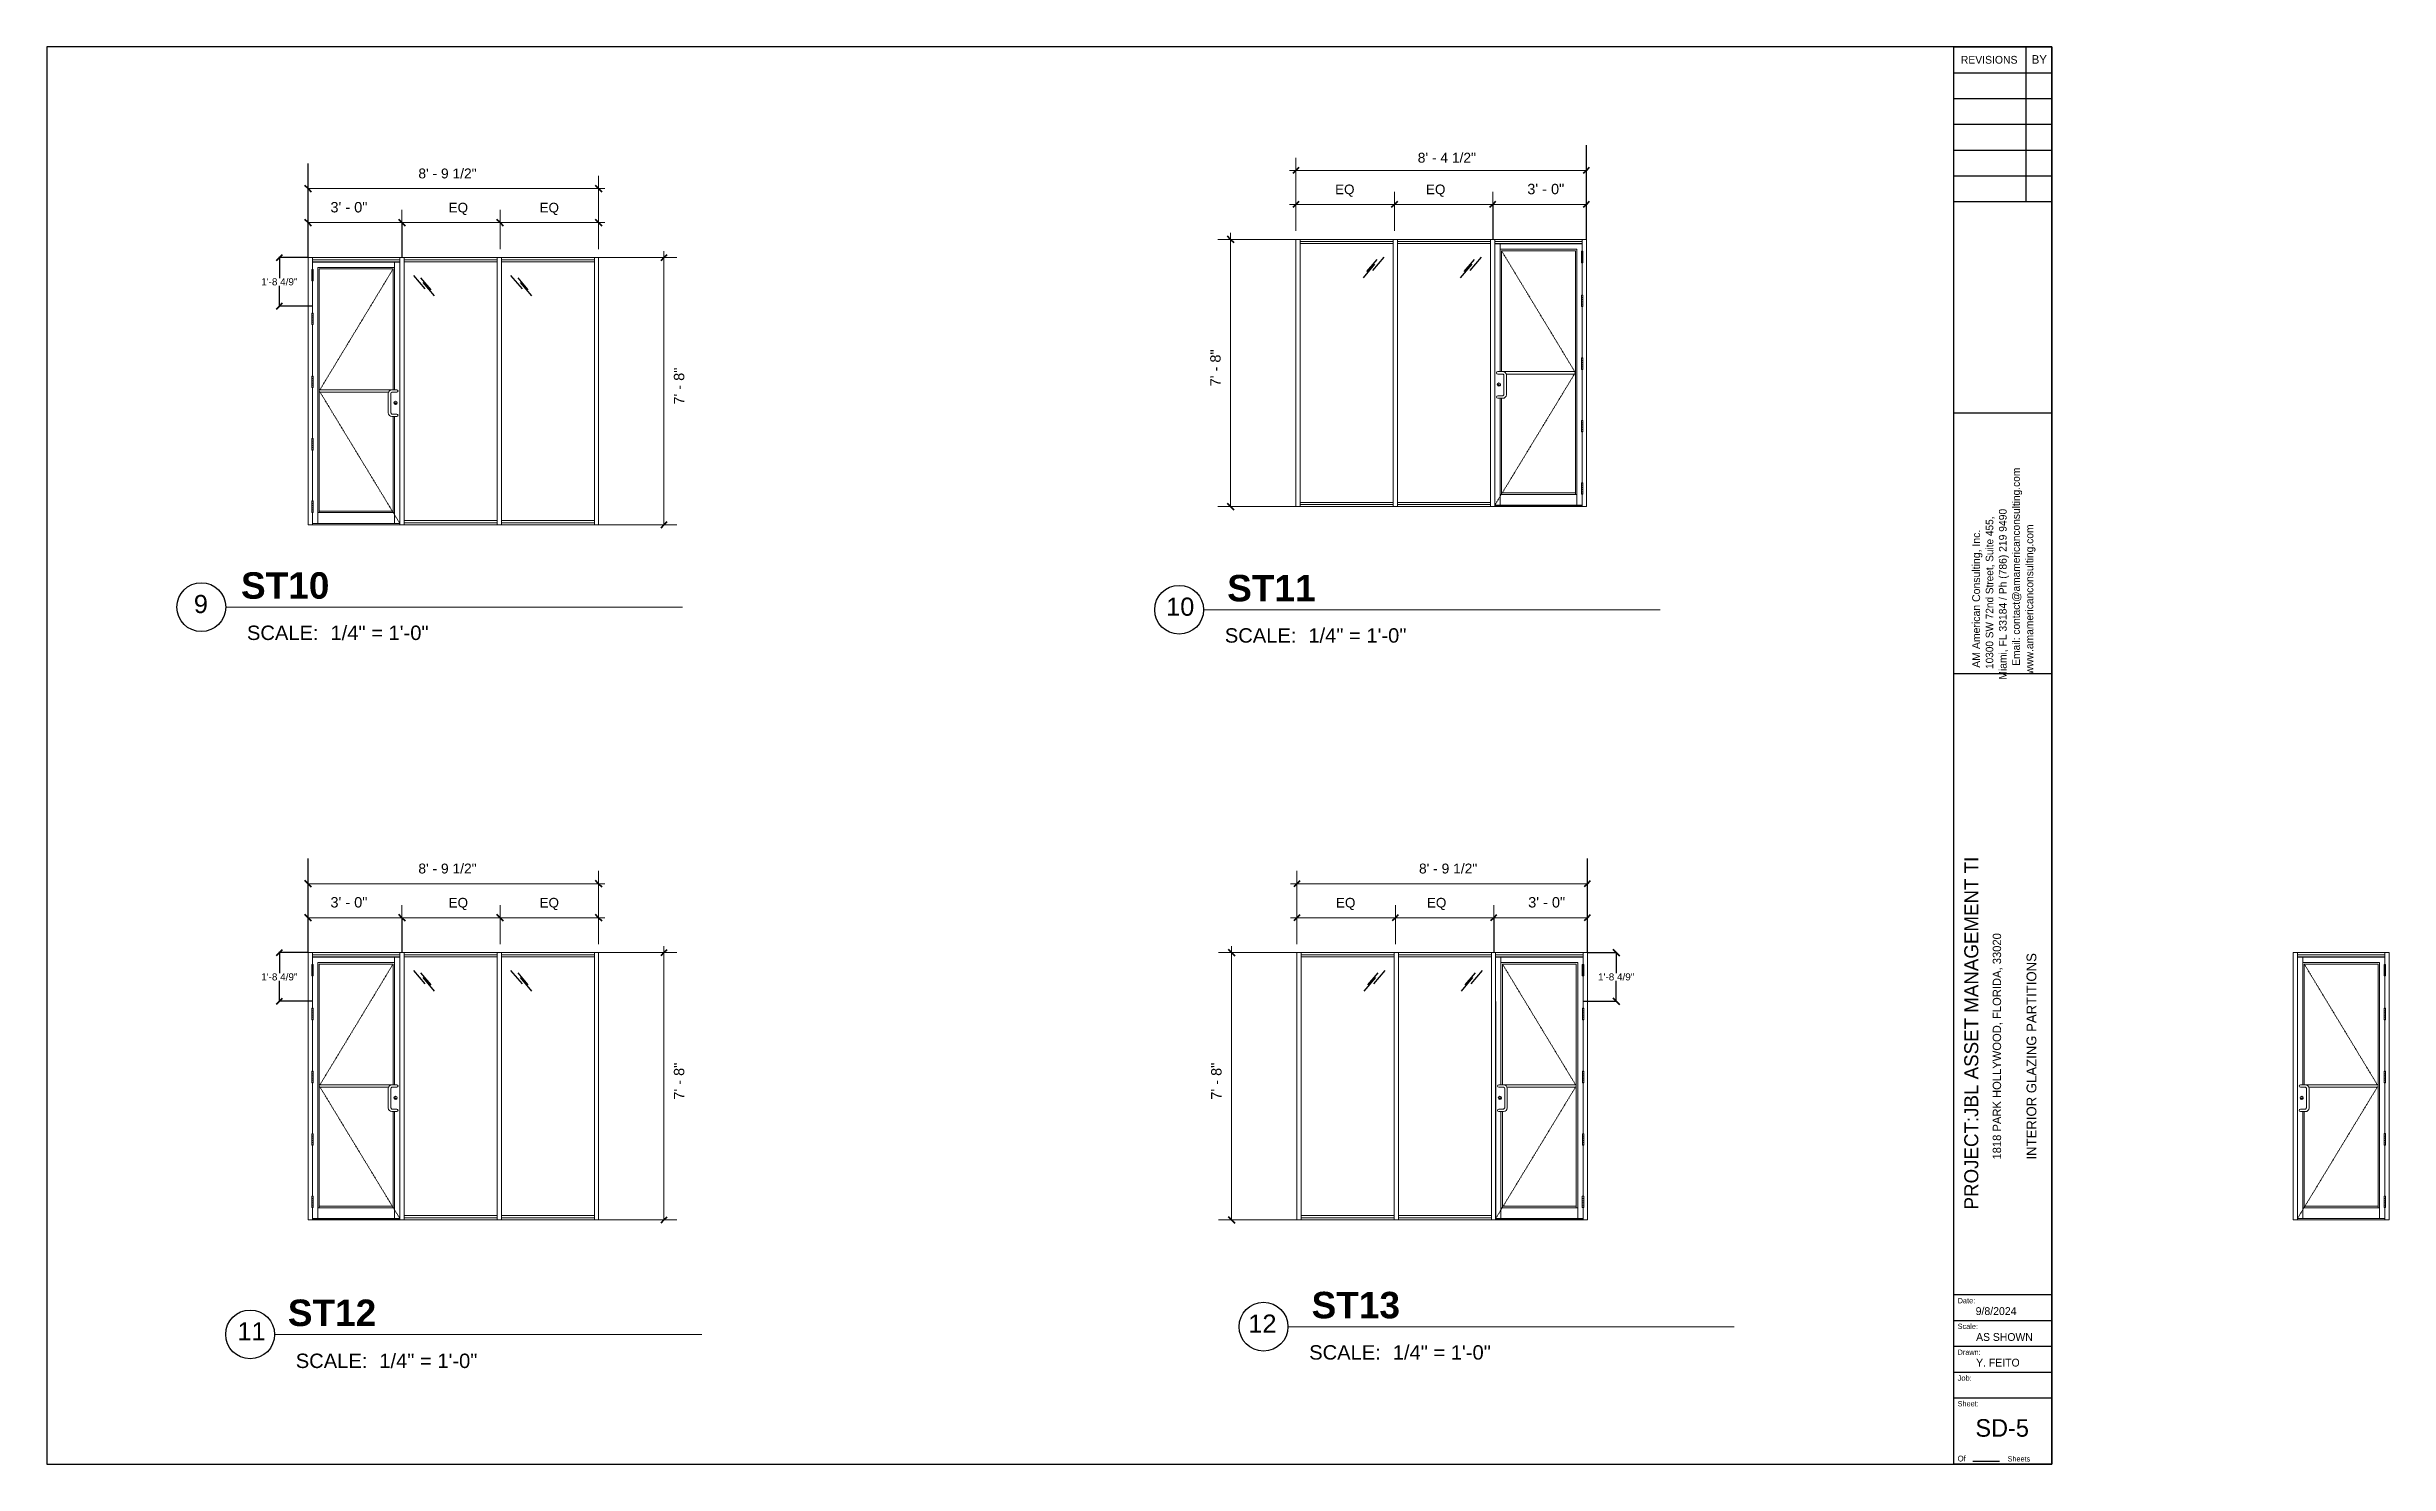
# Model space of a CAD drawing. Header units: inches. Extents: x -6061 to 13621, y -296 to 7483.
# Drawn here: x 8451 to 9277, y 3903 to 4404 of the extents above; entities that cross this region are included whole.
import ezdxf

# ---------------------------------------------------------------- set-up
doc = ezdxf.new("R2010")
doc.units = ezdxf.units.IN
doc.header["$MEASUREMENT"] = 0
doc.linetypes.add('HIDDEN', pattern=[0.375, 0.25, -0.125])
doc.layers.get('0').update_dxf_attribs({"linetype": 'CONTINUOUS'})
doc.layers.get('Defpoints').update_dxf_attribs({"color": 6, "linetype": 'CONTINUOUS', "lineweight": 15})
doc.styles.add('Arial$001H0', font='arial.ttf')
doc.styles.add('Arial$101H0', font='arialbd.ttf')
doc.styles.add('CIDFont+F1$001H0', font='')
doc.styles.add('CIDFont+F2$001H0', font='')
doc.styles.get('CIDFont+F1$001H0').set_extended_font_data('CIDFont+F1')
doc.styles.get('CIDFont+F2$001H0').set_extended_font_data('CIDFont+F2')
doc.dimstyles.get("Standard").update_dxf_attribs({"dimtxt": 0.18, "dimasz": 0.18, "dimexe": 0.18, "dimexo": 0.0625, "dimgap": 0.0625, "dimtad": 0, "dimtih": 1, "dimtoh": 1, "dimdec": 4, "dimzin": 0, "dimdsep": 46, "dimtxsty": 'Standard', "dimcen": 0.09, "dimadec": 0, "dimazin": 0, "dimtfac": 1, "dimtdec": 4, "dimtofl": 0, "dimtmove": 0, "dimatfit": 3, "dimfxl": 1, "dimtolj": 1, "dimtzin": 0, "dimlwd": -1, "dimlwe": -1, "dimarcsym": 0})

msp = doc.modelspace()

# ---------------------------------------------------------------- texts
at = {"color": 7, "true_color": 0x000007}
for s, height, style, p in [('REVISIONS', 2.745462, 'CIDFont+F1$001H0', (9126.00223, 4397.71046)), ('BY', 3.001664, 'CIDFont+F1$001H0', (9151.02249, 4397.71046)), ('8\' - 4 1/2"', 3.4905041, 'Arial$001H0', (8934.36566, 4362.75858)), ('8\' - 9 1/2"', 3.4905041, 'Arial$001H0', (8581.71631, 4357.20475)), ('3\' - 0"', 3.667117, 'Arial$001H0', (8550.69189, 4345.19118)), ('EQ', 3.40067, 'Arial$001H0', (8592.38829, 4345.19118)), ('EQ', 3.40067, 'Arial$001H0', (8624.47212, 4345.19118)), ('EQ', 3.40067, 'Arial$001H0', (8905.19493, 4351.62575)), ('EQ', 3.40067, 'Arial$001H0', (8937.27876, 4351.62575)), ('3\' - 0"', 3.667117, 'Arial$001H0', (8973.01843, 4351.62575)), ('ST10', 9.344675, 'Arial$101H0', (8519.12707, 4208.81357)), ('ST11', 9.344675, 'Arial$101H0', (8867.12809, 4207.87919)), ('9', 6.40061, 'Arial$001H0', (8502.48748, 4203.74054)), ('10', 6.400615, 'Arial$001H0', (8845.58037, 4202.80618)), ('SCALE:', 5.086183, 'Arial$001H0', (8521.23315, 4194.23693)), ('1/4" = 1\'-0"', 5.0830544, 'Arial$001H0', (8550.70644, 4194.23693)), ('SCALE:', 5.086183, 'Arial$001H0', (8866.2932, 4193.30256)), ('1/4" = 1\'-0"', 5.0830544, 'Arial$001H0', (8895.76649, 4193.30256)), ('8\' - 9 1/2"', 3.4905041, 'Arial$001H0', (8581.71631, 4111.80977)), ('8\' - 9 1/2"', 3.4905041, 'Arial$001H0', (8934.81047, 4111.80977)), ('3\' - 0"', 3.667117, 'Arial$001H0', (8550.69189, 4099.7962)), ('EQ', 3.40067, 'Arial$001H0', (8592.38829, 4099.7962)), ('EQ', 3.40067, 'Arial$001H0', (8624.47212, 4099.7962)), ('EQ', 3.40067, 'Arial$001H0', (8905.51047, 4099.7962)), ('EQ', 3.40067, 'Arial$001H0', (8937.59429, 4099.7962)), ('3\' - 0"', 3.667117, 'Arial$001H0', (8973.33397, 4099.7962)), ('ST12', 9.344675, 'Arial$101H0', (8535.65608, 3952.03989)), ('ST13', 9.344675, 'Arial$101H0', (8896.90586, 3954.75841)), ('Date:', 1.885676, 'CIDFont+F1$001H0', (9124.87323, 3960.05347)), ('11', 6.400615, 'Arial$001H0', (8517.86506, 3946.96687)), ('12', 6.400615, 'Arial$001H0', (8874.57975, 3949.68539)), ('Scale:', 1.867076, 'CIDFont+F1$001H0', (9124.87323, 3950.9987)), ('9/8/2024', 2.76745, 'CIDFont+F1$001H0', (9131.24388, 3955.92398)), ('1/4" = 1\'-0"', 5.0830544, 'Arial$001H0', (8567.93091, 3937.20786)), ('SCALE:', 5.086183, 'Arial$001H0', (8896.07109, 3940.18178)), ('1/4" = 1\'-0"', 5.0830544, 'Arial$001H0', (8925.54438, 3940.18178)), ('Drawn:', 1.858902, 'CIDFont+F1$001H0', (9124.87323, 3941.86451)), ('AS SHOWN', 2.746002, 'CIDFont+F1$001H0', (9131.40213, 3946.79084)), ('SCALE:', 5.086183, 'Arial$001H0', (8538.45762, 3937.20786)), ('Job:', 1.920118, 'CIDFont+F1$001H0', (9124.87323, 3932.73031)), ('Y. FEITO', 2.758454, 'CIDFont+F1$001H0', (9131.40213, 3937.73587)), ('Sheet:', 1.863512, 'CIDFont+F1$001H0', (9124.87323, 3923.67555)), ('SD-5', 6.197286, 'CIDFont+F1$001H0', (9131.15699, 3912.95385)), ('Of', 2.05, 'CIDFont+F1$001H0', (9124.87323, 3904.21575)), ('Sheets', 1.85793, 'CIDFont+F1$001H0', (9142.50633, 3904.21575))]:
    msp.add_text(s, height=height, dxfattribs=dict(at, style=style)).set_placement(p)
for s, height, style, p in [('7\' - 8"', 3.667117, 'Arial$001H0', (8675.53625, 4277.35456)), ('7\' - 8"', 3.667117, 'Arial$001H0', (8864.81617, 4283.78912)), ('PROJECT:JBL ASSET MANAGEMENT TI', 4.9446233, 'CIDFont+F1$001H0', (9132.17123, 3993.1892)), ('1818 PARK HOLLYWOOD, FLORIDA, 33020', 2.954715, 'CIDFont+F1$001H0', (9140.21394, 4010.80943)), ('INTERIOR GLAZING PARTITIONS', 3.4665729, 'CIDFont+F1$001H0', (9152.66802, 4010.8063)), ('7\' - 8"', 3.667117, 'Arial$001H0', (8675.53625, 4031.95958)), ('7\' - 8"', 3.667117, 'Arial$001H0', (8865.13171, 4031.95958))]:
    msp.add_text(s, height=height, rotation=90, dxfattribs=dict(at, style=style)).set_placement(p)
at = {"color": 146, "true_color": 0x105689, "style": 'CIDFont+F2$001H0'}
for s, height, p in [('Email: contact@amamericanconsulting.com', 2.6856395, (9146.83754, 4185.15555)), ('      Miami, FL 33184 / Ph (786) 219 9490', 2.7228606, (9142.17984, 4174.1654)), ('          AM American Consulting, Inc.', 2.766954, (9132.79527, 4174.1654)), ('          10300 SW 72nd Street, Suite 455,', 2.6511926, (9137.45174, 4174.1654)), ('        www.amamericanconsulting.com', 2.7028453, (9151.56314, 4174.1654))]:
    msp.add_text(s, height=height, rotation=90, dxfattribs=at).set_placement(p)

# ---------------------------------------------------------------- blocks, each defined once
blk = doc.blocks.new('_CLOSEDFILLED')
at = {"color": 0, "lineweight": -2, "true_color": 0x000000}
blk.add_line((-1, 0), (-2, 0), dxfattribs=at)
blk.add_solid([(-1, 0.2), (0, 0), (-1, 0.2), (-1, -0.2)], dxfattribs=at)
blk = doc.blocks.new('*D91')
at = {"color": 0, "transparency": 16777216}
for p, q in [((8994.29, 4083.86), (9004.57, 4083.86)), ((9004.39, 4083.68), (9004.39, 4076.64)), ((8992.78, 4066.7), (9004.57, 4066.7)), ((9004.39, 4066.88), (9004.39, 4073.93))]:
    blk.add_line(p, q, dxfattribs=at)
at = {"layer": 'Defpoints', "color": 0, "transparency": 16777216}
for p in [(8994.22, 4083.86), (8992.72, 4066.7), (9004.39, 4066.7)]:
    blk.add_point(p, dxfattribs=at)
at = {"color": 0, "transparency": 16777216, "xscale": 0.18, "yscale": 0.18, "zscale": 0.18}
for p, rotation in [((9004.39, 4083.86), 90), ((9004.39, 4066.7), 270)]:
    blk.add_blockref('_CLOSEDFILLED', p, dxfattribs=dict(at, rotation=rotation))
at = {"color": 0, "transparency": 16777216, "insert": (9004.39, 4075.28), "char_height": 2.5, "attachment_point": 5, "style": 'Arial$001H0'}
blk.add_mtext('1\'-8 4/9"', dxfattribs=at)
blk = doc.blocks.new('*D103')
at = {"color": 0, "transparency": 16777216}
for p, q in [((8542.76, 4083.86), (8532.48, 4083.86)), ((8532.66, 4083.68), (8532.66, 4076.64)), ((8544.26, 4066.7), (8532.48, 4066.7)), ((8532.66, 4066.88), (8532.66, 4073.93))]:
    blk.add_line(p, q, dxfattribs=at)
at = {"layer": 'Defpoints', "color": 0, "transparency": 16777216}
for p in [(8542.83, 4083.86), (8532.66, 4066.7), (8544.33, 4066.7)]:
    blk.add_point(p, dxfattribs=at)
at = {"color": 0, "transparency": 16777216, "xscale": 0.18, "yscale": 0.18, "zscale": 0.18}
for p, rotation in [((8532.66, 4083.86), 90), ((8532.66, 4066.7), 270)]:
    blk.add_blockref('_CLOSEDFILLED', p, dxfattribs=dict(at, rotation=rotation))
at = {"color": 0, "transparency": 16777216, "insert": (8532.66, 4075.28), "char_height": 2.5, "attachment_point": 5, "style": 'Arial$001H0'}
blk.add_mtext('1\'-8 4/9"', dxfattribs=at)
blk = doc.blocks.new('dr')
at = {"lineweight": 5}
for p, q in [((9243.27, 4083.86), (9277.15, 4083.86)), ((9243.27, 4083.86), (9243.27, 3989.51)), ((9244.77, 4083.86), (9244.77, 3989.51)), ((9244.77, 4082.36), (9275.65, 4082.36)), ((9244.77, 4082.36), (9275.65, 4082.36)), ((9247.19, 4079.82), (9247.19, 4037.17)), ((9275.86, 4079.65), (9275.35, 4079.65)), ((9275.86, 4079.65), (9275.86, 4075.62)), ((9275.9, 4064.2), (9275.38, 4064.2)), ((9275.9, 4064.2), (9275.9, 4060.17)), ((9275.9, 4041.97), (9275.38, 4041.97)), ((9275.9, 4041.97), (9275.9, 4037.94)), ((9275.9, 4019.95), (9275.38, 4019.95)), ((9275.9, 4019.95), (9275.9, 4015.91)), ((9275.86, 3997.92), (9275.35, 3997.92)), ((9275.86, 3997.92), (9275.86, 3993.89)), ((9277.15, 3989.51), (9243.27, 3989.51)), ((9275.65, 3989.94), (9244.77, 3989.94))]:
    blk.add_line(p, q, dxfattribs=at)
at = {"color": 8, "lineweight": 5}
blk.add_line((9275.65, 4083.11), (9244.77, 4083.11), dxfattribs=at)
at = {"lineweight": 5, "extrusion": (0, 1, 0)}
for p, q in [((9275.65, 4064), (9275.65, 4083.86)), ((9277.15, 3989.51), (9277.15, 4083.86)), ((9244.8, 4082.29), (9275.62, 4082.29)), ((9246.68, 4037.17), (9246.68, 4082.29)), ((9246.68, 4080.36), (9273.75, 4080.36)), ((9247.19, 4079.82), (9273.23, 4079.82)), ((9273.23, 3993.8), (9273.23, 4079.82)), ((9273.75, 3990), (9273.75, 4080.36)), ((9275.35, 4079.57), (9275.86, 4079.57)), ((9275.35, 4078.8), (9275.86, 4078.8)), ((9275.86, 4078.02), (9275.35, 4078.02)), ((9275.86, 4077.25), (9275.35, 4077.25)), ((9275.86, 4076.48), (9275.35, 4076.48)), ((9275.35, 4075.71), (9275.86, 4075.71)), ((9275.62, 4079.65), (9275.62, 4082.29)), ((9244.8, 3990), (9244.8, 4066.64)), ((9275.38, 4064.12), (9275.9, 4064.12)), ((9275.38, 4063.35), (9275.9, 4063.35)), ((9275.9, 4062.57), (9275.38, 4062.57)), ((9275.9, 4061.8), (9275.38, 4061.8)), ((9275.9, 4061.03), (9275.38, 4061.03)), ((9275.38, 4060.26), (9275.9, 4060.26)), ((9275.62, 4041.97), (9275.62, 4059.97)), ((9275.65, 4041.97), (9275.65, 4059.97)), ((9275.38, 4041.89), (9275.9, 4041.89)), ((9275.38, 4041.12), (9275.9, 4041.12)), ((9275.9, 4040.34), (9275.38, 4040.34)), ((9275.9, 4039.57), (9275.38, 4039.57)), ((9275.9, 4038.8), (9275.38, 4038.8)), ((9275.38, 4038.03), (9275.9, 4038.03)), ((9275.62, 4019.95), (9275.62, 4037.94)), ((9275.65, 4019.95), (9275.65, 4037.94)), ((9246.68, 3990), (9246.68, 4027.73)), ((9247.19, 3993.8), (9247.19, 4027.73)), ((9275.38, 4019.86), (9275.9, 4019.86)), ((9275.38, 4019.09), (9275.9, 4019.09)), ((9275.9, 4018.32), (9275.38, 4018.32)), ((9275.9, 4017.54), (9275.38, 4017.54)), ((9275.9, 4016.77), (9275.38, 4016.77)), ((9275.38, 4016), (9275.9, 4016)), ((9275.62, 3997.92), (9275.62, 4015.91)), ((9275.65, 3997.92), (9275.65, 4015.91)), ((9246.68, 3993.8), (9273.75, 3993.8)), ((9247.19, 3994.34), (9273.23, 3994.34)), ((9271.11, 3993.85), (9271.11, 3993.85)), ((9275.35, 3997.83), (9275.86, 3997.83)), ((9275.86, 3997.06), (9275.35, 3997.06)), ((9275.86, 3996.29), (9275.35, 3996.29)), ((9275.86, 3995.52), (9275.35, 3995.52)), ((9275.35, 3994.74), (9275.86, 3994.74)), ((9275.35, 3993.97), (9275.86, 3993.97)), ((9275.62, 3990), (9275.62, 3993.89)), ((9275.65, 3989.51), (9275.65, 3993.89)), ((9244.8, 3990), (9275.62, 3990))]:
    blk.add_line(p, q, dxfattribs=at)
at = {"color": 251, "linetype": 'HIDDEN', "lineweight": 5, "true_color": 0x636466}
for q in [(9247.19, 4079.82), (9244.8, 3990)]:
    blk.add_line((9273.23, 4036.81), q, dxfattribs=at)
at = {"color": 1, "lineweight": 5}
for p, q in [((9247.59, 4037.17), (9273.23, 4037.17)), ((9248.8, 4036.31), (9273.23, 4036.31))]:
    blk.add_line(p, q, dxfattribs=at)
at = {"lineweight": 5}
blk.add_lwpolyline([(9244.77, 3989.51), (9243.27, 3989.51), (9243.27, 4083.86), (9244.77, 4083.86)], close=True, dxfattribs=at)
for points in [[(9275.86, 4075.62), (9275.35, 4075.62), (9275.35, 4079.65)], [(9275.9, 4060.17), (9275.38, 4060.17), (9275.38, 4064.2)], [(9275.9, 4037.94), (9275.38, 4037.94), (9275.38, 4041.97)], [(9275.9, 4015.91), (9275.38, 4015.91), (9275.38, 4019.95)], [(9275.86, 3993.89), (9275.35, 3993.89), (9275.35, 3997.92)]]:
    blk.add_lwpolyline(points, dxfattribs=at)
at = {"color": 1, "lineweight": 5}
blk.add_lwpolyline([(9247.59, 4037.17), (9245.87, 4037.17, 1), (9245.87, 4036.31), (9247.59, 4036.31, -0.414214), (9248.02, 4035.88), (9248.02, 4029.02), (9247.59, 4028.59), (9245.87, 4028.59, 1), (9245.87, 4027.73), (9247.59, 4027.73, 0.414214), (9248.88, 4029.02), (9248.88, 4035.88, 0.414214)], format="xyb", close=True, dxfattribs=at)
at = {"lineweight": 5}
blk.add_polyline3d([(9246.79, 4032.53, 0), (9246.75, 4032.53, 0), (9246.75, 4032.27, 0), (9246.79, 4032.27, 0)], close=True, dxfattribs=at)
for centre, radius in [((9246.28, 4032.57), 0.585), ((9246.28, 4032.57), 0.544), ((9246.28, 4032.38), 0.187)]:
    blk.add_circle(centre, radius, dxfattribs=at)
for centre, start, end in [((9246.27, 4032.36), 104.39871, 255.60129), ((9246.77, 4032.36), 284.39871, 75.60129)]:
    blk.add_arc(centre, 0.0788, start, end, dxfattribs=at)
blk = doc.blocks.new('*D105')
at = {"color": 0, "transparency": 16777216}
for p, q in [((8542.76, 4329.25), (8532.48, 4329.25)), ((8532.66, 4329.07), (8532.66, 4322.03)), ((8532.66, 4312.28), (8532.66, 4319.32)), ((8544.26, 4312.1), (8532.48, 4312.1))]:
    blk.add_line(p, q, dxfattribs=at)
at = {"layer": 'Defpoints', "color": 0, "transparency": 16777216}
for p in [(8542.83, 4329.25), (8532.66, 4312.1), (8544.33, 4312.1)]:
    blk.add_point(p, dxfattribs=at)
at = {"color": 0, "transparency": 16777216, "xscale": 0.18, "yscale": 0.18, "zscale": 0.18}
for p, rotation in [((8532.66, 4329.25), 90), ((8532.66, 4312.1), 270)]:
    blk.add_blockref('_CLOSEDFILLED', p, dxfattribs=dict(at, rotation=rotation))
at = {"color": 0, "transparency": 16777216, "insert": (8532.66, 4320.68), "char_height": 2.5, "attachment_point": 5, "style": 'Arial$001H0'}
blk.add_mtext('1\'-8 4/9"', dxfattribs=at)

# ---------------------------------------------------------------- dimensions: what is measured, and where the dimension line sits
at = {"color": 7}
for base, p1, p2, picture, middle in [((8532.65763, 4312.09833), (8542.82566, 4329.25326), (8544.32673, 4312.09833), '*D105', (8532.65763, 4320.6758)), ((8532.65763, 4066.70335), (8542.82566, 4083.85828), (8544.32673, 4066.70335), '*D103', (8532.65763, 4075.28082)), ((9004.39074, 4066.70335), (8994.22271, 4083.85828), (8992.72165, 4066.70335), '*D91', (9004.39074, 4075.28082))]:
    dim = msp.add_linear_dim(base=base, p1=p1, p2=p2, angle=90, text='1\'-8 4/9"', dimstyle='Standard', override={"dimtxt": 2.5, "dimzin": 8, "dimtxsty": 'Arial$001H0', "dimtdec": 2, "dimtofl": 1, "dimtolj": 0, "dimtzin": 8}, dxfattribs=at)
    dim.commit()
    dim.dimension.update_dxf_attribs({"geometry": picture, "text_midpoint": middle})

# ---------------------------------------------------------------- linework, layer by layer
at = {"color": 7, "linetype": 'Continuous', "lineweight": 25, "true_color": 0x000007}
for p, q in [((9123.44335, 4403.65761), (9158.07386, 4403.65761)), ((9123.44335, 4403.65758), (9123.44335, 3903.26261)), ((9148.93966, 4403.65758), (9148.93966, 4349.01129)), ((9123.44335, 4394.52341), (9158.07386, 4394.52341)), ((9123.44335, 4385.38921), (9158.07386, 4385.38921)), ((9123.44335, 4376.33445), (9158.07386, 4376.33445)), ((9123.44335, 4367.20026), (9158.07386, 4367.20026)), ((9123.44335, 4358.14548), (9158.07386, 4358.14548)), ((9123.44335, 4349.01129), (9158.07386, 4349.01129)), ((9123.44335, 4274.42862), (9158.07386, 4274.42862)), ((9123.44335, 4274.42862), (9158.07386, 4274.42862)), ((9123.44335, 4182.37182), (9158.07386, 4182.37182)), ((9158.07386, 3962.9923), (9123.44335, 3962.9923)), ((9158.07386, 3953.85811), (9123.44335, 3953.85811)), ((9158.07386, 3944.80334), (9123.44335, 3944.80334)), ((9158.07386, 3935.66915), (9123.44335, 3935.66915)), ((9158.07386, 3926.61438), (9123.44335, 3926.61438)), ((9130.27414, 3904.29517), (9139.64662, 3904.29517))]:
    msp.add_line(p, q, dxfattribs=at)
at = {"color": 7, "linetype": 'Continuous', "lineweight": 9, "true_color": 0x000007}
for p, q in [((8891.40651, 4360.03533), (8891.40651, 4364.5204)), ((8645.32632, 4353.60077), (8645.32632, 4358.08584)), ((8889.16398, 4360.03533), (8993.90717, 4360.03533)), ((8891.40651, 4360.03533), (8891.40651, 4338.65117)), ((8647.56886, 4353.60077), (8542.82566, 4353.60077)), ((8645.32632, 4353.60077), (8645.32632, 4332.21661)), ((8889.16398, 4348.02176), (8926.16579, 4348.02176)), ((8891.40651, 4348.02176), (8891.40651, 4352.50683)), ((8891.40651, 4348.02176), (8891.40651, 4338.65117)), ((8926.16579, 4348.02176), (8926.16579, 4352.50683)), ((8926.16579, 4348.02176), (8926.16579, 4338.65117)), ((8926.16579, 4348.02176), (8963.08751, 4348.02176)), ((8958.60244, 4348.02176), (8993.90717, 4348.02176)), ((8960.84497, 4348.02176), (8960.84497, 4352.50683)), ((8960.84497, 4348.02176), (8960.84497, 4352.50683)), ((8578.1304, 4341.5872), (8542.82566, 4341.5872)), ((8610.56705, 4341.5872), (8573.64533, 4341.5872)), ((8575.88786, 4341.5872), (8575.88786, 4346.07226)), ((8575.88786, 4341.5872), (8575.88786, 4346.07226)), ((8610.56705, 4341.5872), (8610.56705, 4346.07226)), ((8610.56705, 4341.5872), (8610.56705, 4332.21661)), ((8647.56886, 4341.5872), (8610.56705, 4341.5872)), ((8645.32632, 4341.5872), (8645.32632, 4346.07226)), ((8645.32632, 4341.5872), (8645.32632, 4332.21661)), ((8668.39239, 4331.49579), (8668.39239, 4234.90665)), ((8868.34045, 4335.68782), (8863.77529, 4335.68782)), ((8868.34045, 4337.93036), (8868.34045, 4241.34122)), ((8868.34045, 4335.68782), (8891.40651, 4335.68782)), ((8668.39239, 4329.25326), (8645.32632, 4329.25326)), ((8668.39239, 4329.25326), (8672.95754, 4329.25326)), ((8868.34045, 4241.33576), (8863.77529, 4241.33576)), ((8868.34045, 4241.33576), (8891.40651, 4241.33576)), ((8668.39239, 4234.90119), (8645.32632, 4234.90119)), ((8668.39239, 4234.90119), (8672.95754, 4234.90119)), ((8513.72906, 4205.85024), (8674.87115, 4205.85024)), ((8858.78912, 4204.91587), (9019.9312, 4204.91587)), ((8647.56886, 4108.20579), (8542.82566, 4108.20579)), ((8645.32632, 4108.20579), (8645.32632, 4112.69086)), ((8645.32632, 4108.20579), (8645.32632, 4086.82163)), ((8889.47951, 4108.20579), (8994.22271, 4108.20579)), ((8891.72205, 4108.20579), (8891.72205, 4112.69086)), ((8891.72205, 4108.20579), (8891.72205, 4086.82163)), ((8575.88786, 4096.19222), (8575.88786, 4100.67728)), ((8575.88786, 4096.19222), (8575.88786, 4100.67728)), ((8610.56705, 4096.19222), (8610.56705, 4100.67728)), ((8645.32632, 4096.19222), (8645.32632, 4100.67728)), ((8891.72205, 4096.19222), (8891.72205, 4100.67728)), ((8926.48132, 4096.19222), (8926.48132, 4100.67728)), ((8961.16051, 4096.19222), (8961.16051, 4100.67728)), ((8961.16051, 4096.19222), (8961.16051, 4100.67728)), ((8578.1304, 4096.19222), (8542.82566, 4096.19222)), ((8610.56705, 4096.19222), (8573.64533, 4096.19222)), ((8610.56705, 4096.19222), (8610.56705, 4086.82163)), ((8647.56886, 4096.19222), (8610.56705, 4096.19222)), ((8645.32632, 4096.19222), (8645.32632, 4086.82163)), ((8889.47951, 4096.19222), (8926.48132, 4096.19222)), ((8891.72205, 4096.19222), (8891.72205, 4086.82163)), ((8926.48132, 4096.19222), (8926.48132, 4086.82163)), ((8926.48132, 4096.19222), (8963.40304, 4096.19222)), ((8958.91798, 4096.19222), (8994.22271, 4096.19222)), ((8668.39239, 4083.85828), (8645.32632, 4083.85828)), ((8668.39239, 4086.10081), (8668.39239, 3989.51167)), ((8668.39239, 4083.85828), (8672.95754, 4083.85828)), ((8868.65599, 4083.85828), (8864.09083, 4083.85828)), ((8868.65599, 4086.10081), (8868.65599, 3989.51167)), ((8868.65599, 4083.85828), (8891.72205, 4083.85828)), ((8668.39239, 3989.50621), (8645.32632, 3989.50621)), ((8668.39239, 3989.50621), (8672.95754, 3989.50621)), ((8868.65599, 3989.50621), (8864.09083, 3989.50621)), ((8868.65599, 3989.50621), (8891.72205, 3989.50621)), ((8888.567, 3951.79509), (9046.02492, 3951.79509)), ((8530.95732, 3949.07657), (8681.68763, 3949.07657))]:
    msp.add_line(p, q, dxfattribs=at)
for p, q in [((8993.90717, 4354.21606), (8993.90717, 4368.95276)), ((8542.82566, 4347.7815), (8542.82566, 4362.5182)), ((8542.82566, 4329.25326), (8542.82566, 4347.7815)), ((8960.84497, 4348.02176), (8960.84497, 4335.68782)), ((8993.90717, 4335.68782), (8993.90717, 4354.21606)), ((8575.88786, 4341.5872), (8575.88786, 4329.25326)), ((8542.82566, 4102.38652), (8542.82566, 4117.12322)), ((8994.22271, 4102.38652), (8994.22271, 4117.12322)), ((8542.82566, 4083.85828), (8542.82566, 4102.38652)), ((8994.22271, 4083.85828), (8994.22271, 4102.38652)), ((8575.88786, 4096.19222), (8575.88786, 4083.85828)), ((8961.16051, 4096.19222), (8961.16051, 4083.85828))]:
    msp.add_line(p, q)
at = {"color": 7, "linetype": 'Continuous', "lineweight": 40, "true_color": 0x000007}
for p, q in [((8891.40651, 4360.03533), (8890.28524, 4358.91407)), ((8891.40651, 4360.03533), (8892.52778, 4361.1566)), ((8993.90717, 4360.03533), (8992.78591, 4358.91407)), ((8993.90717, 4360.03533), (8995.02844, 4361.1566)), ((8542.82566, 4353.60077), (8541.70439, 4354.72204)), ((8542.82566, 4353.60077), (8543.94693, 4352.4795)), ((8645.32632, 4353.60077), (8644.20506, 4354.72204)), ((8645.32632, 4353.60077), (8646.44759, 4352.4795)), ((8891.40651, 4348.02176), (8890.28524, 4346.90049)), ((8891.40651, 4348.02176), (8892.52778, 4349.14303)), ((8926.16579, 4348.02176), (8925.04452, 4346.90049)), ((8926.16579, 4348.02176), (8927.28705, 4349.14303)), ((8960.84497, 4348.02176), (8959.72371, 4346.90049)), ((8960.84497, 4348.02176), (8959.72371, 4346.90049)), ((8960.84497, 4348.02176), (8961.96624, 4349.14303)), ((8960.84497, 4348.02176), (8961.96624, 4349.14303)), ((8993.90717, 4348.02176), (8992.78591, 4346.90049)), ((8993.90717, 4348.02176), (8995.02844, 4349.14303)), ((8542.82566, 4341.5872), (8541.70439, 4342.70846)), ((8542.82566, 4341.5872), (8543.94693, 4340.46593)), ((8575.88786, 4341.5872), (8574.76659, 4342.70846)), ((8575.88786, 4341.5872), (8574.76659, 4342.70846)), ((8575.88786, 4341.5872), (8577.00913, 4340.46593)), ((8575.88786, 4341.5872), (8577.00913, 4340.46593)), ((8610.56705, 4341.5872), (8609.44578, 4342.70846)), ((8610.56705, 4341.5872), (8611.68831, 4340.46593)), ((8645.32632, 4341.5872), (8644.20506, 4342.70846)), ((8645.32632, 4341.5872), (8646.44759, 4340.46593)), ((8868.34045, 4335.68782), (8867.21918, 4336.80909)), ((8868.34045, 4335.68782), (8869.46172, 4334.56656)), ((8532.65763, 4329.25326), (8531.53636, 4328.13199)), ((8532.65763, 4329.25326), (8533.77889, 4330.37452)), ((8668.39239, 4329.25326), (8667.27112, 4328.13199)), ((8668.39239, 4329.25326), (8669.51365, 4330.37453)), ((8532.65763, 4312.09833), (8531.53636, 4310.89698)), ((8532.65763, 4312.09833), (8533.77889, 4313.2196)), ((8868.34045, 4241.33576), (8867.21918, 4242.45702)), ((8868.34045, 4241.33576), (8869.46172, 4240.1344)), ((8668.39239, 4234.90119), (8667.27112, 4233.69983)), ((8668.39239, 4234.90119), (8669.51365, 4236.02246)), ((8542.82566, 4108.20579), (8541.70439, 4109.32706)), ((8542.82566, 4108.20579), (8543.94693, 4107.08452)), ((8645.32632, 4108.20579), (8644.20506, 4109.32706)), ((8645.32632, 4108.20579), (8646.44759, 4107.08452)), ((8891.72205, 4108.20579), (8890.60078, 4107.08452)), ((8891.72205, 4108.20579), (8892.84332, 4109.32706)), ((8994.22271, 4108.20579), (8993.10144, 4107.08452)), ((8994.22271, 4108.20579), (8995.34398, 4109.32706)), ((8542.82566, 4096.19222), (8541.70439, 4097.31348)), ((8542.82566, 4096.19222), (8543.94693, 4095.07095)), ((8575.88786, 4096.19222), (8574.76659, 4097.31348)), ((8575.88786, 4096.19222), (8574.76659, 4097.31348)), ((8575.88786, 4096.19222), (8577.00913, 4095.07095)), ((8575.88786, 4096.19222), (8577.00913, 4095.07095)), ((8610.56705, 4096.19222), (8609.44578, 4097.31348)), ((8610.56705, 4096.19222), (8611.68831, 4095.07095)), ((8645.32632, 4096.19222), (8644.20506, 4097.31348)), ((8645.32632, 4096.19222), (8646.44759, 4095.07095)), ((8891.72205, 4096.19222), (8890.60078, 4095.07095)), ((8891.72205, 4096.19222), (8892.84332, 4097.31348)), ((8926.48132, 4096.19222), (8925.36006, 4095.07095)), ((8926.48132, 4096.19222), (8927.60259, 4097.31348)), ((8961.16051, 4096.19222), (8960.03924, 4095.07095)), ((8961.16051, 4096.19222), (8960.03924, 4095.07095)), ((8961.16051, 4096.19222), (8962.28178, 4097.31348)), ((8961.16051, 4096.19222), (8962.28178, 4097.31348)), ((8994.22271, 4096.19222), (8993.10144, 4095.07095)), ((8994.22271, 4096.19222), (8995.34398, 4097.31348)), ((8532.65763, 4083.85828), (8531.53636, 4082.73701)), ((8532.65763, 4083.85828), (8533.77889, 4084.97954)), ((8668.39239, 4083.85828), (8667.27112, 4082.73701)), ((8668.39239, 4083.85828), (8669.51365, 4084.97955)), ((8868.65599, 4083.85828), (8867.53472, 4084.97955)), ((8868.65599, 4083.85828), (8869.77725, 4082.73701)), ((9004.39074, 4083.85828), (9003.26948, 4084.97954)), ((9004.39074, 4083.85828), (9005.51201, 4082.73701)), ((8532.65763, 4066.70335), (8531.53636, 4065.502)), ((8532.65763, 4066.70335), (8533.77889, 4067.82462)), ((9004.39074, 4066.70335), (9003.26948, 4067.82462)), ((9004.39074, 4066.70335), (9005.51201, 4065.502)), ((8668.39239, 3989.50621), (8667.27112, 3988.30486)), ((8668.39239, 3989.50621), (8669.51365, 3990.62748)), ((8868.65599, 3989.50621), (8867.53472, 3990.62748)), ((8868.65599, 3989.50621), (8869.77725, 3988.30486))]:
    msp.add_line(p, q, dxfattribs=at)
at = {"lineweight": 5, "ltscale": 0.5}
for p, q in [((8892.90757, 4335.68782), (8925.71635, 4335.68782)), ((8927.21741, 4335.68782), (8960.0262, 4335.68782)), ((8609.51542, 4329.25326), (8576.70664, 4329.25326)), ((8643.82527, 4329.25326), (8611.01648, 4329.25326)), ((8609.51542, 4083.85828), (8576.70664, 4083.85828)), ((8643.82527, 4083.85828), (8611.01648, 4083.85828)), ((8893.22311, 4083.85828), (8926.03189, 4083.85828)), ((8927.53295, 4083.85828), (8960.34173, 4083.85828))]:
    msp.add_line(p, q, dxfattribs=at)
at = {"color": 8, "lineweight": 5}
for p, q in [((8925.71635, 4334.93729), (8892.90757, 4334.93729)), ((8960.0262, 4334.93729), (8927.21741, 4334.93729)), ((8544.32673, 4328.50273), (8575.20558, 4328.50273)), ((8576.70664, 4328.50273), (8609.51543, 4328.50273)), ((8611.01648, 4328.50273), (8643.82527, 4328.50273)), ((8925.71635, 4242.08626), (8892.90757, 4242.08626)), ((8960.0262, 4242.08626), (8927.21741, 4242.08626)), ((8576.70664, 4235.6517), (8609.51543, 4235.6517)), ((8611.01648, 4235.6517), (8643.82527, 4235.6517)), ((8544.32673, 4083.10775), (8575.20558, 4083.10775)), ((8576.70664, 4083.10775), (8609.51543, 4083.10775)), ((8611.01648, 4083.10775), (8643.82527, 4083.10775)), ((8926.03189, 4083.10775), (8893.2231, 4083.10775)), ((8960.34173, 4083.10775), (8927.53295, 4083.10775)), ((8992.72165, 4083.10775), (8961.84279, 4083.10775)), ((8576.70664, 3990.25672), (8609.51543, 3990.25672)), ((8611.01648, 3990.25672), (8643.82527, 3990.25672)), ((8926.03189, 3990.25672), (8893.2231, 3990.25672)), ((8960.34173, 3990.25672), (8927.53295, 3990.25672))]:
    msp.add_line(p, q, dxfattribs=at)
at = {"lineweight": 5}
for p, q in [((8892.90757, 4334.18674), (8925.71635, 4334.18674)), ((8927.21741, 4335.68783), (8927.21741, 4241.33575)), ((8927.21741, 4334.18674), (8960.0262, 4334.18674)), ((8576.70664, 4329.25326), (8542.82566, 4329.25326)), ((8544.11752, 4325.04892), (8544.11752, 4321.01751)), ((8544.11752, 4325.04892), (8544.63217, 4325.04892)), ((8575.20558, 4327.75217), (8544.32672, 4327.75217)), ((8575.20558, 4327.7522), (8544.32673, 4327.7522)), ((8572.78699, 4325.21959), (8572.78699, 4282.56476)), ((8575.20558, 4329.25326), (8575.20558, 4234.90119)), ((8576.70664, 4329.25326), (8576.70664, 4234.90119)), ((8609.51543, 4327.75218), (8576.70664, 4327.75218)), ((8609.51543, 4329.25327), (8609.51542, 4234.90119)), ((8643.82527, 4327.75218), (8611.01648, 4327.75218)), ((8544.07965, 4309.59818), (8544.5943, 4309.59818)), ((8544.07965, 4309.59818), (8544.07965, 4305.56677)), ((8544.07965, 4287.36805), (8544.5943, 4287.36805)), ((8544.07965, 4287.36805), (8544.07965, 4283.33664)), ((8544.07965, 4265.34066), (8544.5943, 4265.34066)), ((8544.07965, 4265.34066), (8544.07965, 4261.30925)), ((8544.11752, 4243.31326), (8544.63217, 4243.31326)), ((8544.11752, 4243.31326), (8544.11752, 4239.28186)), ((8892.90757, 4242.83682), (8925.71635, 4242.83682)), ((8892.90757, 4241.33576), (8925.71635, 4241.33576)), ((8927.21741, 4242.83681), (8960.0262, 4242.83681)), ((8927.21741, 4241.33575), (8960.0262, 4241.33575)), ((8542.82567, 4234.90117), (8576.70664, 4234.90119)), ((8544.32673, 4235.33005), (8575.20558, 4235.33005)), ((8609.51543, 4236.40225), (8576.70664, 4236.40225)), ((8609.51542, 4234.90119), (8576.70664, 4234.90119)), ((8643.82527, 4236.40225), (8611.01648, 4236.40225)), ((8643.82527, 4234.90119), (8611.01648, 4234.90119)), ((8576.70664, 4083.85828), (8542.82566, 4083.85828)), ((8575.20558, 4083.85828), (8575.20558, 3989.50621)), ((8576.70664, 4083.85828), (8576.70664, 3989.50621)), ((8609.51543, 4083.85829), (8609.51542, 3989.50621)), ((8927.53295, 4083.85829), (8927.53295, 3989.50621)), ((8960.34173, 4083.85828), (8994.22271, 4083.85828)), ((8960.34173, 4083.85828), (8960.34173, 3989.50621)), ((8961.84279, 4083.85828), (8961.84279, 3989.50621)), ((8544.11752, 4079.65394), (8544.11752, 4075.62253)), ((8544.11752, 4079.65394), (8544.63217, 4079.65394)), ((8575.20558, 4082.35719), (8544.32672, 4082.35719)), ((8575.20558, 4082.35722), (8544.32673, 4082.35722)), ((8572.78699, 4079.82461), (8572.78699, 4037.16978)), ((8609.51543, 4082.3572), (8576.70664, 4082.3572)), ((8643.82527, 4082.3572), (8611.01648, 4082.3572)), ((8893.2231, 4082.3572), (8926.03189, 4082.3572)), ((8927.53295, 4082.3572), (8960.34173, 4082.3572)), ((8961.84279, 4082.35722), (8992.72165, 4082.35722)), ((8961.84279, 4082.35719), (8992.72165, 4082.35719)), ((8964.26138, 4079.82461), (8964.26138, 4037.16978)), ((8992.93085, 4079.65394), (8992.41621, 4079.65394)), ((8992.93085, 4079.65394), (8992.93085, 4075.62253)), ((8544.07965, 4064.2032), (8544.5943, 4064.2032)), ((8544.07965, 4064.2032), (8544.07965, 4060.17179)), ((8992.96872, 4064.2032), (8992.45407, 4064.2032)), ((8992.96872, 4064.2032), (8992.96872, 4060.17179)), ((8544.07965, 4041.97307), (8544.5943, 4041.97307)), ((8544.07965, 4041.97307), (8544.07965, 4037.94166)), ((8992.96872, 4041.97307), (8992.45407, 4041.97307)), ((8992.96872, 4041.97307), (8992.96872, 4037.94166)), ((8544.07965, 4019.94568), (8544.5943, 4019.94568)), ((8544.07965, 4019.94568), (8544.07965, 4015.91427)), ((8992.96872, 4019.94568), (8992.45407, 4019.94568)), ((8992.96872, 4019.94568), (8992.96872, 4015.91427)), ((8544.11752, 3997.91828), (8544.63217, 3997.91828)), ((8544.11752, 3997.91828), (8544.11752, 3993.88688)), ((8992.93085, 3997.91828), (8992.4162, 3997.91828)), ((8992.93085, 3997.91828), (8992.93085, 3993.88688)), ((8542.82567, 3989.50619), (8576.70664, 3989.50621)), ((8544.32673, 3989.93507), (8575.20558, 3989.93507)), ((8609.51543, 3991.00727), (8576.70664, 3991.00727)), ((8609.51542, 3989.50621), (8576.70664, 3989.50621)), ((8643.82527, 3991.00727), (8611.01648, 3991.00727)), ((8643.82527, 3989.50621), (8611.01648, 3989.50621)), ((8893.2231, 3991.00727), (8926.03189, 3991.00727)), ((8893.22311, 3989.50621), (8926.03189, 3989.50621)), ((8927.53295, 3991.00727), (8960.34173, 3991.00727)), ((8927.53295, 3989.50621), (8960.34173, 3989.50621)), ((8994.2227, 3989.50619), (8960.34173, 3989.50621)), ((8992.72165, 3989.93507), (8961.84279, 3989.93507))]:
    msp.add_line(p, q, dxfattribs=at)
at = {"lineweight": 5, "extrusion": (0, 1, 0)}
for p, q in [((8542.82573, 4234.90117), (8542.82566, 4329.25326)), ((8544.63217, 4324.96314), (8544.11752, 4324.96314)), ((8544.63217, 4324.19117), (8544.11752, 4324.19117)), ((8544.11752, 4323.4192), (8544.63217, 4323.4192)), ((8544.32673, 4309.39508), (8544.32673, 4329.25326)), ((8575.17233, 4327.6856), (8544.35997, 4327.68563)), ((8544.35997, 4325.04892), (8544.35997, 4327.68563)), ((8573.30162, 4325.75568), (8546.23068, 4325.7557)), ((8546.23069, 4235.39284), (8546.23069, 4325.7557)), ((8572.78699, 4325.21959), (8546.74535, 4325.21959)), ((8546.74536, 4239.19866), (8546.74536, 4325.21959)), ((8573.30162, 4282.56476), (8573.30162, 4327.68561)), ((8544.11752, 4322.64723), (8544.63217, 4322.64723)), ((8544.11752, 4321.87526), (8544.63217, 4321.87526)), ((8544.63217, 4321.10329), (8544.11752, 4321.10329)), ((8544.5943, 4309.5124), (8544.07965, 4309.5124)), ((8544.5943, 4308.74043), (8544.07965, 4308.74043)), ((8544.07965, 4307.96846), (8544.5943, 4307.96846)), ((8544.07965, 4307.19649), (8544.5943, 4307.19649)), ((8544.07965, 4306.42452), (8544.5943, 4306.42452)), ((8575.17233, 4235.39284), (8575.17233, 4312.03176)), ((8544.5943, 4305.65254), (8544.07965, 4305.65254)), ((8544.32673, 4287.36805), (8544.32673, 4305.36367)), ((8544.35998, 4287.36805), (8544.35998, 4305.36367)), ((8544.5943, 4287.28227), (8544.07965, 4287.28227)), ((8544.5943, 4286.5103), (8544.07965, 4286.5103)), ((8544.07965, 4285.73833), (8544.5943, 4285.73833)), ((8544.07965, 4284.96636), (8544.5943, 4284.96636)), ((8544.07965, 4284.19439), (8544.5943, 4284.19439)), ((8544.5943, 4283.42242), (8544.07965, 4283.42242)), ((8544.32673, 4265.34066), (8544.32673, 4283.33664)), ((8544.35998, 4265.34066), (8544.35998, 4283.33664)), ((8544.5943, 4265.25488), (8544.07965, 4265.25488)), ((8572.78695, 4239.19866), (8572.78695, 4273.12955)), ((8573.30162, 4235.39284), (8573.30162, 4273.12955)), ((8544.5943, 4264.48291), (8544.07965, 4264.48291)), ((8544.07965, 4263.71094), (8544.5943, 4263.71094)), ((8544.07965, 4262.93897), (8544.5943, 4262.93897)), ((8544.07965, 4262.167), (8544.5943, 4262.167)), ((8544.5943, 4261.39502), (8544.07965, 4261.39502)), ((8544.32673, 4243.31326), (8544.32673, 4261.30925)), ((8544.35998, 4243.31326), (8544.35998, 4261.30925)), ((8544.63217, 4243.22749), (8544.11752, 4243.22749)), ((8544.11752, 4242.45552), (8544.63217, 4242.45552)), ((8544.11752, 4241.68355), (8544.63217, 4241.68355)), ((8544.11752, 4240.91157), (8544.63217, 4240.91157)), ((8544.63217, 4240.1396), (8544.11752, 4240.1396)), ((8544.63217, 4239.36763), (8544.11752, 4239.36763)), ((8544.32672, 4234.90117), (8544.32672, 4239.28186)), ((8544.35998, 4235.39284), (8544.35998, 4239.28186)), ((8575.17233, 4235.39284), (8544.35998, 4235.39284)), ((8573.30162, 4239.19866), (8546.23069, 4239.19866)), ((8572.78695, 4239.73475), (8546.74536, 4239.73475)), ((8548.86999, 4239.24355), (8548.86999, 4239.24784)), ((8542.82573, 3989.50619), (8542.82566, 4083.85828)), ((8544.32673, 4064.0001), (8544.32673, 4083.85828)), ((8992.72165, 4064.0001), (8992.72165, 4083.85828)), ((8994.22265, 3989.50619), (8994.22271, 4083.85828)), ((8544.63217, 4079.56816), (8544.11752, 4079.56816)), ((8544.63217, 4078.79619), (8544.11752, 4078.79619)), ((8544.11752, 4078.02422), (8544.63217, 4078.02422)), ((8544.11752, 4077.25225), (8544.63217, 4077.25225)), ((8544.11752, 4076.48028), (8544.63217, 4076.48028)), ((8544.63217, 4075.70831), (8544.11752, 4075.70831)), ((8575.17233, 4082.29063), (8544.35997, 4082.29065)), ((8544.35997, 4079.65394), (8544.35997, 4082.29065)), ((8573.30162, 4080.3607), (8546.23068, 4080.36072)), ((8546.23069, 3989.99786), (8546.23069, 4080.36072)), ((8572.78699, 4079.82461), (8546.74535, 4079.82461)), ((8546.74536, 3993.80368), (8546.74536, 4079.82461)), ((8573.30162, 4037.16978), (8573.30162, 4082.29063)), ((8961.87604, 4082.29063), (8992.6884, 4082.29065)), ((8963.74675, 4037.16978), (8963.74675, 4082.29063)), ((8963.74676, 4080.3607), (8990.81769, 4080.36072)), ((8964.26138, 4079.82461), (8990.30302, 4079.82461)), ((8990.30301, 3993.80368), (8990.30301, 4079.82461)), ((8990.81768, 3989.99786), (8990.81768, 4080.36072)), ((8992.41621, 4079.56816), (8992.93085, 4079.56816)), ((8992.41621, 4078.79619), (8992.93085, 4078.79619)), ((8992.93085, 4078.02422), (8992.41621, 4078.02422)), ((8992.93085, 4077.25225), (8992.41621, 4077.25225)), ((8992.93085, 4076.48028), (8992.41621, 4076.48028)), ((8992.41621, 4075.70831), (8992.93085, 4075.70831)), ((8992.6884, 4079.65394), (8992.6884, 4082.29065)), ((8575.17233, 3989.99786), (8575.17233, 4066.63679)), ((8961.87604, 3989.99786), (8961.87604, 4066.63679)), ((8544.5943, 4064.11742), (8544.07965, 4064.11742)), ((8544.5943, 4063.34545), (8544.07965, 4063.34545)), ((8544.07965, 4062.57348), (8544.5943, 4062.57348)), ((8544.07965, 4061.80151), (8544.5943, 4061.80151)), ((8544.07965, 4061.02954), (8544.5943, 4061.02954)), ((8544.5943, 4060.25757), (8544.07965, 4060.25757)), ((8544.32673, 4041.97307), (8544.32673, 4059.96869)), ((8544.35998, 4041.97307), (8544.35998, 4059.96869)), ((8992.45407, 4064.11742), (8992.96872, 4064.11742)), ((8992.45407, 4063.34545), (8992.96872, 4063.34545)), ((8992.96872, 4062.57348), (8992.45407, 4062.57348)), ((8992.96872, 4061.80151), (8992.45407, 4061.80151)), ((8992.96872, 4061.02954), (8992.45407, 4061.02954)), ((8992.45407, 4060.25757), (8992.96872, 4060.25757)), ((8992.68839, 4041.97307), (8992.68839, 4059.96869)), ((8992.72165, 4041.97307), (8992.72165, 4059.96869)), ((8544.5943, 4041.8873), (8544.07965, 4041.8873)), ((8992.45407, 4041.8873), (8992.96872, 4041.8873)), ((8544.5943, 4041.11532), (8544.07965, 4041.11532)), ((8544.07965, 4040.34335), (8544.5943, 4040.34335)), ((8544.07965, 4039.57138), (8544.5943, 4039.57138)), ((8544.07965, 4038.79941), (8544.5943, 4038.79941)), ((8544.5943, 4038.02744), (8544.07965, 4038.02744)), ((8544.32673, 4019.94568), (8544.32673, 4037.94166)), ((8544.35998, 4019.94568), (8544.35998, 4037.94166)), ((8992.45407, 4041.11532), (8992.96872, 4041.11532)), ((8992.96872, 4040.34335), (8992.45407, 4040.34335)), ((8992.96872, 4039.57138), (8992.45407, 4039.57138)), ((8992.96872, 4038.79941), (8992.45407, 4038.79941)), ((8992.45407, 4038.02744), (8992.96872, 4038.02744)), ((8992.68839, 4019.94568), (8992.68839, 4037.94166)), ((8992.72165, 4019.94568), (8992.72165, 4037.94166)), ((8572.78695, 3993.80368), (8572.78695, 4027.73457)), ((8573.30162, 3989.99786), (8573.30162, 4027.73457)), ((8963.74675, 3989.99786), (8963.74675, 4027.73457)), ((8964.26142, 3993.80368), (8964.26142, 4027.73457)), ((8544.5943, 4019.8599), (8544.07965, 4019.8599)), ((8544.5943, 4019.08793), (8544.07965, 4019.08793)), ((8544.07965, 4018.31596), (8544.5943, 4018.31596)), ((8544.07965, 4017.54399), (8544.5943, 4017.54399)), ((8992.45407, 4019.8599), (8992.96872, 4019.8599)), ((8992.45407, 4019.08793), (8992.96872, 4019.08793)), ((8992.96872, 4018.31596), (8992.45407, 4018.31596)), ((8992.96872, 4017.54399), (8992.45407, 4017.54399)), ((8544.07965, 4016.77202), (8544.5943, 4016.77202)), ((8544.5943, 4016.00004), (8544.07965, 4016.00004)), ((8544.32673, 3997.91828), (8544.32673, 4015.91427)), ((8544.35998, 3997.91828), (8544.35998, 4015.91427)), ((8992.96872, 4016.77202), (8992.45407, 4016.77202)), ((8992.45407, 4016.00004), (8992.96872, 4016.00004)), ((8992.68839, 3997.91828), (8992.68839, 4015.91427)), ((8992.72165, 3997.91828), (8992.72165, 4015.91427)), ((8544.63217, 3997.83251), (8544.11752, 3997.83251)), ((8544.11752, 3997.06054), (8544.63217, 3997.06054)), ((8544.11752, 3996.28857), (8544.63217, 3996.28857)), ((8544.11752, 3995.51659), (8544.63217, 3995.51659)), ((8544.63217, 3994.74462), (8544.11752, 3994.74462)), ((8544.63217, 3993.97265), (8544.11752, 3993.97265)), ((8544.32672, 3989.50619), (8544.32672, 3993.88688)), ((8544.35998, 3989.99786), (8544.35998, 3993.88688)), ((8573.30162, 3993.80368), (8546.23069, 3993.80368)), ((8572.78695, 3994.33977), (8546.74536, 3994.33977)), ((8548.86999, 3993.84857), (8548.86999, 3993.85286)), ((8963.74675, 3993.80368), (8990.81768, 3993.80368)), ((8964.26142, 3994.33977), (8990.30301, 3994.33977)), ((8988.17838, 3993.84857), (8988.17838, 3993.85286)), ((8992.4162, 3997.83251), (8992.93085, 3997.83251)), ((8992.93085, 3997.06054), (8992.4162, 3997.06054)), ((8992.93085, 3996.28857), (8992.4162, 3996.28857)), ((8992.93085, 3995.51659), (8992.4162, 3995.51659)), ((8992.4162, 3994.74462), (8992.93085, 3994.74462)), ((8992.4162, 3993.97265), (8992.93085, 3993.97265)), ((8992.68839, 3989.99786), (8992.68839, 3993.88688)), ((8992.72165, 3989.50619), (8992.72165, 3993.88688)), ((8575.17233, 3989.99786), (8544.35998, 3989.99786)), ((8961.87604, 3989.99786), (8992.68839, 3989.99786))]:
    msp.add_line(p, q, dxfattribs=at)
at = {"color": 251, "linetype": 'HIDDEN', "lineweight": 5, "true_color": 0x636466}
for p, q in [((8546.74536, 4282.20912), (8572.78699, 4325.21959)), ((8546.74536, 4282.20912), (8575.17233, 4235.39284)), ((8546.74536, 4036.81414), (8572.78699, 4079.82461)), ((8990.30301, 4036.81414), (8964.26138, 4079.82461)), ((8546.74536, 4036.81414), (8575.17233, 3989.99786)), ((8990.30301, 4036.81414), (8961.87604, 3989.99786))]:
    msp.add_line(p, q, dxfattribs=at)
at = {"color": 1, "lineweight": 5}
for p, q in [((8572.38585, 4282.56476), (8546.74536, 4282.56479)), ((8571.17406, 4281.70701), (8546.74536, 4281.70704)), ((8572.38585, 4037.16978), (8546.74536, 4037.16981)), ((8571.17406, 4036.31204), (8546.74536, 4036.31206)), ((8964.66252, 4037.16978), (8990.30301, 4037.16981)), ((8965.87432, 4036.31204), (8990.30301, 4036.31206))]:
    msp.add_line(p, q, dxfattribs=at)
msp.add_lwpolyline([(8450.61886, 3903.26261), (9158.07386, 3903.26261), (9158.07386, 4403.65761), (8450.61886, 4403.65761)], close=True)
at = {"color": 7, "linetype": 'Continuous', "lineweight": 25, "true_color": 0x000007}
for points in [[(9158.07386, 4403.65758), (9158.07386, 3903.26261), (9123.44335, 3903.26261)], [(9158.07386, 3903.26261), (9158.07386, 4403.65758), (9148.93966, 4403.65758)]]:
    msp.add_lwpolyline(points, dxfattribs=at)
at = {"lineweight": 5}
for points in [[(8892.90757, 4241.33576), (8891.40651, 4241.33576), (8891.40651, 4335.68782), (8892.90757, 4335.68782)], [(8927.21741, 4241.33575), (8925.71635, 4241.33575), (8925.71635, 4335.68782), (8927.21741, 4335.68782)], [(8961.52725, 4241.33575), (8960.0262, 4241.33575), (8960.0262, 4335.68782), (8961.52725, 4335.68782)], [(8575.20558, 4234.90119), (8576.70664, 4234.90119), (8576.70664, 4329.25326), (8575.20558, 4329.25326)], [(8609.51542, 4234.90119), (8611.01648, 4234.90119), (8611.01648, 4329.25326), (8609.51542, 4329.25326)], [(8643.82527, 4234.90119), (8645.32632, 4234.90119), (8645.32632, 4329.25326), (8643.82527, 4329.25326)], [(8575.20558, 3989.50621), (8576.70664, 3989.50621), (8576.70664, 4083.85828), (8575.20558, 4083.85828)], [(8609.51542, 3989.50621), (8611.01648, 3989.50621), (8611.01648, 4083.85828), (8609.51542, 4083.85828)], [(8643.82527, 3989.50621), (8645.32632, 3989.50621), (8645.32632, 4083.85828), (8643.82527, 4083.85828)], [(8893.22311, 3989.50621), (8891.72205, 3989.50621), (8891.72205, 4083.85828), (8893.22311, 4083.85828)], [(8927.53295, 3989.50621), (8926.03189, 3989.50621), (8926.03189, 4083.85828), (8927.53295, 4083.85828)], [(8961.84279, 3989.50621), (8960.34173, 3989.50621), (8960.34173, 4083.85828), (8961.84279, 4083.85828)]]:
    msp.add_lwpolyline(points, close=True, dxfattribs=at)
for points in [[(8544.11752, 4321.01751), (8544.63217, 4321.01751), (8544.63217, 4325.04892)], [(8544.07965, 4305.56677), (8544.5943, 4305.56677), (8544.5943, 4309.59818)], [(8544.07965, 4283.33664), (8544.5943, 4283.33664), (8544.5943, 4287.36805)], [(8544.07965, 4261.30925), (8544.5943, 4261.30925), (8544.5943, 4265.34066)], [(8544.11752, 4239.28186), (8544.63217, 4239.28186), (8544.63217, 4243.31326)], [(8544.11752, 4075.62253), (8544.63217, 4075.62253), (8544.63217, 4079.65394)], [(8992.93085, 4075.62253), (8992.41621, 4075.62253), (8992.41621, 4079.65394)], [(8544.07965, 4060.17179), (8544.5943, 4060.17179), (8544.5943, 4064.2032)], [(8992.96872, 4060.17179), (8992.45407, 4060.17179), (8992.45407, 4064.2032)], [(8544.07965, 4037.94166), (8544.5943, 4037.94166), (8544.5943, 4041.97307)], [(8992.96872, 4037.94166), (8992.45407, 4037.94166), (8992.45407, 4041.97307)], [(8544.07965, 4015.91427), (8544.5943, 4015.91427), (8544.5943, 4019.94568)], [(8992.96872, 4015.91427), (8992.45407, 4015.91427), (8992.45407, 4019.94568)], [(8544.11752, 3993.88688), (8544.63217, 3993.88688), (8544.63217, 3997.91828)], [(8992.93085, 3993.88688), (8992.4162, 3993.88688), (8992.4162, 3997.91828)]]:
    msp.add_lwpolyline(points, dxfattribs=at)
at = {"color": 8, "ltscale": 0.008}
for points in [[(8579.97406, 4322.94527), (8583.98478, 4318.21652)], [(8614.2839, 4322.94527), (8618.29462, 4318.21653)], [(8919.12352, 4326.91396), (8915.07873, 4322.14503)], [(8919.9599, 4328.58262), (8916.33645, 4324.31047)], [(8922.44893, 4329.37984), (8918.43821, 4324.65109)], [(8953.43337, 4326.91395), (8949.38857, 4322.14503)], [(8954.26974, 4328.58261), (8950.64629, 4324.31046)], [(8956.75877, 4329.37984), (8952.74806, 4324.65109)], [(8582.4631, 4322.14805), (8586.08655, 4317.8759)], [(8583.29947, 4320.47939), (8587.34426, 4315.71047)], [(8616.77294, 4322.14805), (8620.39639, 4317.8759)], [(8617.60931, 4320.47939), (8621.6541, 4315.71047)], [(8579.97406, 4077.55029), (8583.98478, 4072.82155)], [(8582.4631, 4076.75307), (8586.08655, 4072.48092)], [(8583.29947, 4075.08441), (8587.34426, 4070.31549)], [(8614.2839, 4077.55029), (8618.29462, 4072.82155)], [(8616.77294, 4076.75307), (8620.39639, 4072.48092)], [(8617.60931, 4075.08441), (8621.6541, 4070.31549)], [(8919.43906, 4075.08441), (8915.39427, 4070.31549)], [(8920.27543, 4076.75307), (8916.65198, 4072.48092)], [(8922.76447, 4077.55029), (8918.75375, 4072.82155)], [(8953.7489, 4075.08441), (8949.70411, 4070.31549)], [(8954.58528, 4076.75307), (8950.96183, 4072.48092)], [(8957.07431, 4077.55029), (8953.06359, 4072.82155)]]:
    msp.add_lwpolyline(points, dxfattribs=at)
at = {"color": 1, "lineweight": 5}
for points in [[(8572.38709, 4282.56476), (8574.10258, 4282.56476, -1), (8574.10258, 4281.70701), (8572.38709, 4281.70701, 0.414213562), (8571.95822, 4281.27814), (8571.95822, 4274.41617), (8572.38709, 4273.98729), (8574.10258, 4273.98729, -1), (8574.10258, 4273.12955), (8572.38709, 4273.12955, -0.414213562), (8571.10047, 4274.41617), (8571.10047, 4281.27814, -0.414213562)], [(8572.38709, 4037.16978), (8574.10258, 4037.16978, -1), (8574.10258, 4036.31204), (8572.38709, 4036.31204, 0.414213562), (8571.95822, 4035.88316), (8571.95822, 4029.02119), (8572.38709, 4028.59231), (8574.10258, 4028.59231, -1), (8574.10258, 4027.73457), (8572.38709, 4027.73457, -0.414213562), (8571.10047, 4029.02119), (8571.10047, 4035.88316, -0.414213562)], [(8964.66128, 4037.16978), (8962.94579, 4037.16978, 1), (8962.94579, 4036.31204), (8964.66128, 4036.31204, -0.414213562), (8965.09015, 4035.88316), (8965.09015, 4029.02119), (8964.66128, 4028.59231), (8962.94579, 4028.59231, 1), (8962.94579, 4027.73457), (8964.66128, 4027.73457, 0.414213562), (8965.9479, 4029.02119), (8965.9479, 4035.88316, 0.414213562)]]:
    msp.add_lwpolyline(points, format="xyb", close=True, dxfattribs=at)
at = {"lineweight": 5}
for points in [[(8573.18654, 4277.921, 0), (8573.22573, 4277.921, 0), (8573.22573, 4277.66841, 0), (8573.18654, 4277.66841, 0)], [(8573.18654, 4032.52602, 0), (8573.22573, 4032.52602, 0), (8573.22573, 4032.27343, 0), (8573.18654, 4032.27343, 0)], [(8963.86183, 4032.52602, 0), (8963.82264, 4032.52602, 0), (8963.82264, 4032.27343, 0), (8963.86183, 4032.27343, 0)]]:
    msp.add_polyline3d(points, close=True, dxfattribs=at)
for centre, radius in [((8573.69874, 4277.96669), 0.58464), ((8573.69874, 4277.96669), 0.54446), ((8573.69874, 4277.77929), 0.18739), ((8573.69874, 4032.57171), 0.58464), ((8573.69874, 4032.57171), 0.54446), ((8573.69874, 4032.38431), 0.18739), ((8963.34963, 4032.57171), 0.58464), ((8963.34963, 4032.57171), 0.54446), ((8963.34963, 4032.38431), 0.18739)]:
    msp.add_circle(centre, radius, dxfattribs=at)
for centre in [(8505.11232, 4205.85024), (8850.17237, 4204.91587), (8879.95026, 3951.79509), (8522.34057, 3949.07657)]:
    msp.add_circle(centre, 8.61674)
for centre, start, end in [((8573.20613, 4277.75424), 104.39871155, 255.60128845), ((8573.70359, 4277.75424), 284.39871155, 75.60128845), ((8573.20613, 4032.35927), 104.39871155, 255.60128845), ((8573.70359, 4032.35927), 284.39871155, 75.60128845), ((8963.34479, 4032.35927), 104.39871155, 255.60128845), ((8963.84224, 4032.35927), 284.39871155, 75.60128845)]:
    msp.add_arc(centre, 0.0788, start, end, dxfattribs=at)
at = {"layer": 'Defpoints', "color": 6, "lineweight": 5}
for points in [[(8927.21741, 4335.68783), (8925.71635, 4335.68783), (8925.71635, 4241.33575), (8927.21741, 4241.33575)], [(8609.51543, 4329.25327), (8611.01648, 4329.25327), (8611.01648, 4234.90119), (8609.51542, 4234.90119)], [(8609.51543, 4083.85829), (8611.01648, 4083.85829), (8611.01648, 3989.50621), (8609.51542, 3989.50621)], [(8927.53295, 4083.85829), (8926.03189, 4083.85829), (8926.03189, 3989.50621), (8927.53295, 3989.50621)]]:
    msp.add_lwpolyline(points, dxfattribs=at)

# ---------------------------------------------------------------- block references
for p in [(-283.24437, 251.82954), (0, 0)]:
    msp.add_blockref('dr', p)

msp.set_redraw_order([(e.dxf.handle, doc.entitydb.next_handle()) for e in msp.query("TEXT MTEXT ATTDEF DIMENSION ARC_DIMENSION")])  # texts and dimensions are drawn at this point

doc.saveas('drawing.dxf')
